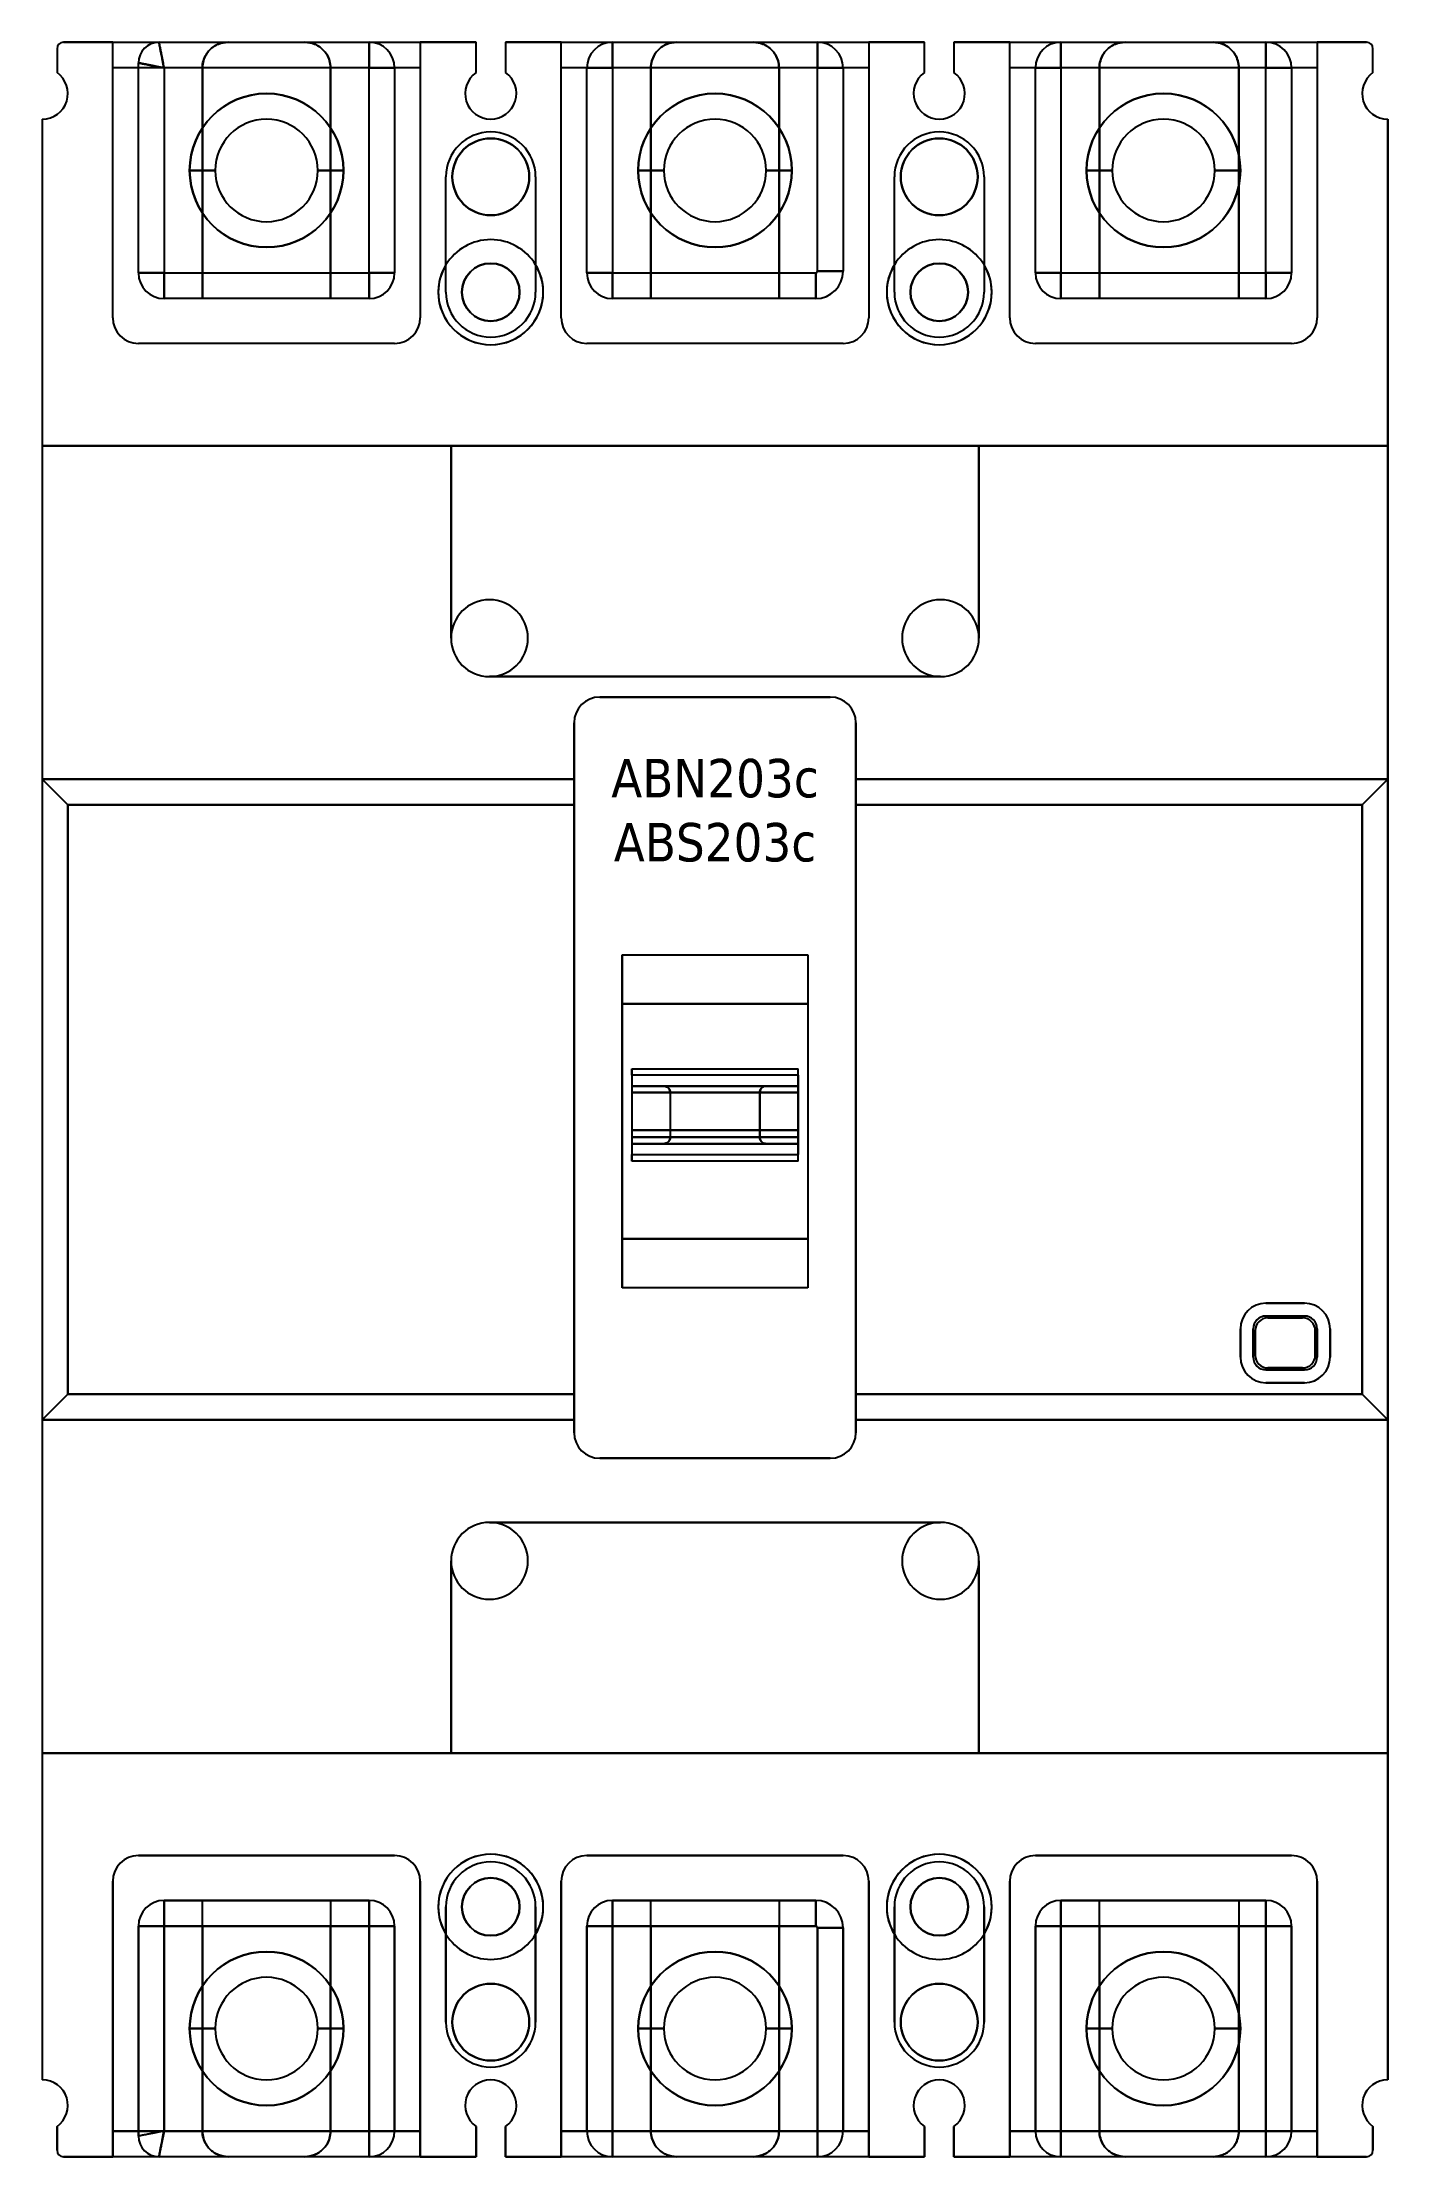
# Model space of a CAD drawing. Header units: inches. Extents: x 0 to 105, y 0 to 165.
import ezdxf

# ---------------------------------------------------------------- set-up
doc = ezdxf.new("R2010")
doc.units = ezdxf.units.IN

# ---------------------------------------------------------------- blocks, each defined once
blk = doc.blocks.new('abn203c')
for p, q in [((18286.61, 20886.42), (18286.61, 20884.56)), ((18286.61, 20886.42), (18286.61, 20884.56)), ((18290.96, 20886.92), (18287.11, 20886.92)), ((18287.11, 20886.92), (18290.96, 20886.92)), ((18290.96, 20865.42), (18290.96, 20886.92)), ((18290.96, 20886.92), (18294.57, 20886.92)), ((18290.96, 20865.42), (18290.96, 20886.92)), ((18290.96, 20886.92), (18294.57, 20886.92)), ((18294.57, 20886.92), (18310.96, 20886.92)), ((18294.57, 20886.92), (18310.96, 20886.92)), ((18310.96, 20886.92), (18314.96, 20886.92)), ((18310.96, 20884.92), (18310.96, 20886.92)), ((18310.96, 20886.92), (18310.96, 20884.92)), ((18310.96, 20886.92), (18314.96, 20886.92)), ((18319.31, 20886.92), (18314.96, 20886.92)), ((18314.96, 20886.92), (18314.96, 20865.42)), ((18314.96, 20886.92), (18319.31, 20886.92)), ((18314.96, 20886.92), (18314.96, 20865.42)), ((18319.31, 20884.56), (18319.31, 20886.92)), ((18319.31, 20884.56), (18319.31, 20886.92)), ((18325.96, 20886.92), (18321.61, 20886.92)), ((18321.61, 20886.92), (18321.61, 20884.56)), ((18321.61, 20886.92), (18325.96, 20886.92)), ((18321.61, 20886.92), (18321.61, 20884.56)), ((18325.96, 20865.42), (18325.96, 20886.92)), ((18325.96, 20886.92), (18329.96, 20886.92)), ((18325.96, 20886.92), (18329.96, 20886.92)), ((18325.96, 20865.42), (18325.96, 20886.92)), ((18329.96, 20886.92), (18345.96, 20886.92)), ((18329.96, 20886.92), (18329.96, 20884.92)), ((18329.96, 20886.92), (18345.96, 20886.92)), ((18329.96, 20884.92), (18329.96, 20886.92)), ((18345.96, 20886.92), (18349.96, 20886.92)), ((18345.96, 20884.92), (18345.96, 20886.92)), ((18345.96, 20886.92), (18349.96, 20886.92)), ((18345.96, 20886.92), (18345.96, 20884.92)), ((18354.31, 20886.92), (18349.96, 20886.92)), ((18349.96, 20886.92), (18349.96, 20865.42)), ((18349.96, 20886.92), (18354.31, 20886.92)), ((18349.96, 20886.92), (18349.96, 20865.42)), ((18354.31, 20884.56), (18354.31, 20886.92)), ((18354.31, 20884.56), (18354.31, 20886.92)), ((18360.96, 20886.92), (18356.61, 20886.92)), ((18356.61, 20886.92), (18356.61, 20884.56)), ((18356.61, 20886.92), (18360.96, 20886.92)), ((18356.61, 20886.92), (18356.61, 20884.56)), ((18360.96, 20865.42), (18360.96, 20886.92)), ((18360.96, 20886.92), (18364.96, 20886.92)), ((18360.96, 20886.92), (18364.96, 20886.92)), ((18360.96, 20865.42), (18360.96, 20886.92)), ((18364.96, 20886.92), (18380.96, 20886.92)), ((18364.96, 20884.92), (18364.96, 20886.92)), ((18364.96, 20886.92), (18364.96, 20884.92)), ((18364.96, 20886.92), (18380.96, 20886.92)), ((18380.96, 20886.92), (18384.96, 20886.92)), ((18380.96, 20884.92), (18380.96, 20886.92)), ((18380.96, 20886.92), (18380.96, 20884.92)), ((18380.96, 20886.92), (18384.96, 20886.92)), ((18388.81, 20886.92), (18384.96, 20886.92)), ((18384.96, 20886.92), (18384.96, 20865.42)), ((18384.96, 20886.92), (18388.81, 20886.92)), ((18384.96, 20886.92), (18384.96, 20865.42)), ((18389.31, 20884.56), (18389.31, 20886.42)), ((18389.31, 20884.56), (18389.31, 20886.42)), ((18292.96, 20884.92), (18290.96, 20884.92)), ((18292.96, 20884.92), (18290.96, 20884.92)), ((18292.96, 20868.92), (18292.96, 20885.31)), ((18292.96, 20868.92), (18292.96, 20885.31)), ((18294.96, 20884.92), (18292.96, 20884.92)), ((18294.96, 20884.92), (18292.96, 20884.92)), ((18310.96, 20884.92), (18294.96, 20884.92)), ((18294.96, 20884.92), (18294.96, 20868.92)), ((18310.96, 20884.92), (18294.96, 20884.92)), ((18294.96, 20884.92), (18294.96, 20868.92)), ((18297.96, 20868.92), (18297.96, 20884.92)), ((18297.96, 20884.92), (18297.96, 20868.92)), ((18307.96, 20884.92), (18307.96, 20868.92)), ((18307.96, 20868.92), (18307.96, 20884.92)), ((18310.96, 20868.92), (18310.96, 20884.92)), ((18310.96, 20884.92), (18312.96, 20884.92)), ((18310.96, 20868.92), (18310.96, 20884.92)), ((18312.96, 20884.92), (18310.96, 20884.92)), ((18312.96, 20884.92), (18312.96, 20868.92)), ((18312.96, 20884.92), (18312.96, 20868.92)), ((18314.96, 20884.92), (18312.96, 20884.92)), ((18314.96, 20884.92), (18312.96, 20884.92)), ((18327.96, 20884.92), (18325.96, 20884.92)), ((18327.96, 20884.92), (18325.96, 20884.92)), ((18327.96, 20884.92), (18329.96, 20884.92)), ((18327.96, 20868.92), (18327.96, 20884.92)), ((18329.96, 20884.92), (18327.96, 20884.92)), ((18327.96, 20868.92), (18327.96, 20884.92)), ((18345.96, 20884.92), (18329.96, 20884.92)), ((18329.96, 20884.92), (18329.96, 20868.92)), ((18345.96, 20884.92), (18329.96, 20884.92)), ((18329.96, 20884.92), (18329.96, 20868.92)), ((18332.96, 20868.92), (18332.96, 20884.92)), ((18332.96, 20884.92), (18332.96, 20868.92)), ((18342.96, 20868.92), (18342.96, 20884.92)), ((18342.96, 20884.92), (18342.96, 20868.92)), ((18345.96, 20869.05), (18345.96, 20884.92)), ((18345.96, 20869.05), (18345.96, 20884.92)), ((18347.96, 20884.92), (18345.96, 20884.92)), ((18345.96, 20884.92), (18347.96, 20884.92)), ((18349.96, 20884.92), (18347.96, 20884.92)), ((18349.96, 20884.92), (18347.96, 20884.92)), ((18347.96, 20884.92), (18347.96, 20869.05)), ((18347.96, 20884.92), (18347.96, 20869.05)), ((18362.96, 20884.92), (18360.96, 20884.92)), ((18362.96, 20884.92), (18360.96, 20884.92)), ((18362.96, 20868.92), (18362.96, 20884.92)), ((18364.96, 20884.92), (18362.96, 20884.92)), ((18362.96, 20868.92), (18362.96, 20884.92)), ((18362.96, 20884.92), (18364.96, 20884.92)), ((18364.96, 20884.92), (18364.96, 20868.92)), ((18380.96, 20884.92), (18364.96, 20884.92)), ((18364.96, 20884.92), (18364.96, 20868.92)), ((18380.96, 20884.92), (18364.96, 20884.92)), ((18367.96, 20884.92), (18367.96, 20868.92)), ((18367.96, 20868.92), (18367.96, 20884.92)), ((18378.84, 20884.92), (18378.84, 20868.92)), ((18378.84, 20868.92), (18378.84, 20884.92)), ((18380.96, 20868.92), (18380.96, 20884.92)), ((18380.96, 20884.92), (18382.96, 20884.92)), ((18380.96, 20868.92), (18380.96, 20884.92)), ((18382.96, 20884.92), (18380.96, 20884.92)), ((18384.96, 20884.92), (18382.96, 20884.92)), ((18382.96, 20884.92), (18382.96, 20868.92)), ((18382.96, 20884.92), (18382.96, 20868.92)), ((18384.96, 20884.92), (18382.96, 20884.92)), ((18285.46, 20880.92), (18285.46, 20855.42)), ((18285.46, 20880.92), (18285.46, 20855.42)), ((18390.46, 20880.92), (18390.46, 20855.42)), ((18390.46, 20855.42), (18390.46, 20880.92)), ((18296.96, 20876.92), (18298.96, 20876.92)), ((18298.96, 20876.92), (18296.96, 20876.92)), ((18306.96, 20876.92), (18308.96, 20876.92)), ((18308.96, 20876.92), (18306.96, 20876.92)), ((18316.96, 20867.42), (18316.96, 20876.42)), ((18316.96, 20867.42), (18316.96, 20876.42)), ((18323.96, 20876.42), (18323.96, 20867.42)), ((18323.96, 20876.42), (18323.96, 20867.42)), ((18331.96, 20876.92), (18333.96, 20876.92)), ((18333.96, 20876.92), (18331.96, 20876.92)), ((18341.96, 20876.92), (18343.96, 20876.92)), ((18343.96, 20876.92), (18341.96, 20876.92)), ((18351.96, 20867.42), (18351.96, 20876.42)), ((18351.96, 20867.42), (18351.96, 20876.42)), ((18358.96, 20876.42), (18358.96, 20867.42)), ((18358.96, 20876.42), (18358.96, 20867.42)), ((18366.96, 20876.92), (18368.96, 20876.92)), ((18368.96, 20876.92), (18366.96, 20876.92)), ((18376.96, 20876.92), (18378.96, 20876.92)), ((18378.96, 20876.92), (18376.96, 20876.92)), ((18294.96, 20868.92), (18292.96, 20868.92)), ((18292.96, 20868.92), (18294.96, 20868.92)), ((18294.96, 20868.92), (18310.96, 20868.92)), ((18294.96, 20868.92), (18310.96, 20868.92)), ((18294.96, 20868.92), (18294.96, 20866.92)), ((18294.96, 20866.92), (18294.96, 20868.92)), ((18297.96, 20866.92), (18297.96, 20868.92)), ((18297.96, 20868.92), (18297.96, 20866.92)), ((18307.96, 20868.92), (18307.96, 20866.92)), ((18307.96, 20866.92), (18307.96, 20868.92)), ((18310.96, 20866.92), (18310.96, 20868.92)), ((18310.96, 20868.92), (18310.96, 20866.92)), ((18312.96, 20868.92), (18310.96, 20868.92)), ((18310.96, 20868.92), (18312.96, 20868.92)), ((18329.96, 20868.92), (18327.96, 20868.92)), ((18327.96, 20868.92), (18329.96, 20868.92)), ((18329.96, 20868.92), (18345.82, 20868.92)), ((18329.96, 20868.92), (18345.82, 20868.92)), ((18329.96, 20868.92), (18329.96, 20866.92)), ((18329.96, 20866.92), (18329.96, 20868.92)), ((18332.96, 20866.92), (18332.96, 20868.92)), ((18332.96, 20868.92), (18332.96, 20866.92)), ((18342.96, 20866.92), (18342.96, 20868.92)), ((18342.96, 20868.92), (18342.96, 20866.92)), ((18345.82, 20866.92), (18345.82, 20868.92)), ((18345.82, 20868.92), (18345.82, 20866.92)), ((18347.96, 20869.05), (18345.96, 20869.05)), ((18345.96, 20869.05), (18347.96, 20869.05)), ((18364.96, 20868.92), (18362.96, 20868.92)), ((18362.96, 20868.92), (18364.96, 20868.92)), ((18364.96, 20868.92), (18380.96, 20868.92)), ((18364.96, 20866.92), (18364.96, 20868.92)), ((18364.96, 20868.92), (18380.96, 20868.92)), ((18364.96, 20868.92), (18364.96, 20866.92)), ((18367.96, 20868.92), (18367.96, 20866.92)), ((18367.96, 20866.92), (18367.96, 20868.92)), ((18378.84, 20868.92), (18378.84, 20866.92)), ((18378.84, 20866.92), (18378.84, 20868.92)), ((18380.96, 20866.92), (18380.96, 20868.92)), ((18380.96, 20868.92), (18380.96, 20866.92)), ((18382.96, 20868.92), (18380.96, 20868.92)), ((18380.96, 20868.92), (18382.96, 20868.92)), ((18310.96, 20866.92), (18294.96, 20866.92)), ((18310.96, 20866.92), (18294.96, 20866.92)), ((18345.82, 20866.92), (18329.96, 20866.92)), ((18345.82, 20866.92), (18329.96, 20866.92)), ((18380.96, 20866.92), (18364.96, 20866.92)), ((18380.96, 20866.92), (18364.96, 20866.92)), ((18312.96, 20863.42), (18292.96, 20863.42)), ((18312.96, 20863.42), (18292.96, 20863.42)), ((18347.96, 20863.42), (18327.96, 20863.42)), ((18347.96, 20863.42), (18327.96, 20863.42)), ((18382.96, 20863.42), (18362.96, 20863.42)), ((18382.96, 20863.42), (18362.96, 20863.42)), ((18285.46, 20855.42), (18285.46, 20829.42)), ((18317.36, 20855.42), (18285.46, 20855.42)), ((18285.46, 20855.42), (18285.46, 20829.42)), ((18285.46, 20855.42), (18317.36, 20855.42)), ((18317.36, 20840.42), (18317.36, 20855.42)), ((18317.36, 20855.42), (18358.56, 20855.42)), ((18358.56, 20855.42), (18317.36, 20855.42)), ((18317.36, 20855.42), (18317.36, 20840.42)), ((18390.46, 20855.42), (18358.56, 20855.42)), ((18358.56, 20855.42), (18358.56, 20840.42)), ((18358.56, 20855.42), (18390.46, 20855.42)), ((18358.56, 20840.42), (18358.56, 20855.42)), ((18390.46, 20855.42), (18390.46, 20829.42)), ((18390.46, 20829.42), (18390.46, 20855.42)), ((18355.56, 20837.42), (18320.36, 20837.42)), ((18320.36, 20837.42), (18355.56, 20837.42)), ((18328.96, 20835.82), (18346.96, 20835.82)), ((18346.96, 20835.82), (18328.96, 20835.82)), ((18326.96, 20778.42), (18326.96, 20833.82)), ((18326.96, 20833.82), (18326.96, 20778.42)), ((18348.96, 20833.82), (18348.96, 20778.42)), ((18348.96, 20778.42), (18348.96, 20833.82)), ((18285.46, 20829.42), (18285.46, 20779.42)), ((18285.46, 20829.42), (18285.46, 20779.42)), ((18287.46, 20827.42), (18285.46, 20829.42)), ((18326.96, 20829.42), (18285.46, 20829.42)), ((18285.46, 20829.42), (18287.46, 20827.42)), ((18285.46, 20829.42), (18326.96, 20829.42)), ((18390.46, 20829.42), (18348.96, 20829.42)), ((18348.96, 20829.42), (18390.46, 20829.42)), ((18388.46, 20827.42), (18390.46, 20829.42)), ((18390.46, 20829.42), (18388.46, 20827.42)), ((18390.46, 20779.42), (18390.46, 20829.42)), ((18390.46, 20829.42), (18390.46, 20779.42)), ((18287.46, 20781.42), (18287.46, 20827.42)), ((18287.46, 20827.42), (18326.96, 20827.42)), ((18326.96, 20827.42), (18287.46, 20827.42)), ((18287.46, 20827.42), (18287.46, 20781.42)), ((18388.46, 20827.42), (18348.96, 20827.42)), ((18348.96, 20827.42), (18388.46, 20827.42)), ((18388.46, 20781.42), (18388.46, 20827.42)), ((18388.46, 20827.42), (18388.46, 20781.42)), ((18330.71, 20789.72), (18330.71, 20815.72)), ((18330.71, 20815.72), (18345.21, 20815.72)), ((18330.71, 20815.72), (18330.71, 20789.72)), ((18330.71, 20815.72), (18345.21, 20815.72)), ((18345.21, 20815.72), (18345.21, 20789.72)), ((18345.21, 20815.72), (18345.21, 20789.72)), ((18345.21, 20811.89), (18330.71, 20811.89)), ((18330.71, 20811.89), (18345.21, 20811.89)), ((18331.46, 20806.32), (18331.46, 20806.82)), ((18331.46, 20806.82), (18344.46, 20806.82)), ((18331.46, 20806.82), (18331.46, 20806.32)), ((18331.46, 20806.82), (18344.46, 20806.82)), ((18344.46, 20806.32), (18344.46, 20806.82)), ((18344.46, 20806.32), (18344.46, 20806.82)), ((18331.46, 20806.32), (18331.46, 20800.12)), ((18331.46, 20806.32), (18331.46, 20800.12)), ((18344.46, 20806.32), (18331.46, 20806.32)), ((18344.46, 20806.32), (18331.46, 20806.32)), ((18344.46, 20805.47), (18331.46, 20805.47)), ((18331.46, 20805.47), (18344.46, 20805.47)), ((18344.46, 20804.97), (18331.46, 20804.97)), ((18331.46, 20804.97), (18344.46, 20804.97)), ((18334.46, 20804.97), (18334.46, 20801.47)), ((18334.46, 20804.97), (18334.46, 20801.47)), ((18341.46, 20804.97), (18341.46, 20801.47)), ((18341.46, 20801.47), (18341.46, 20804.97)), ((18344.46, 20806.32), (18344.46, 20800.12)), ((18344.46, 20800.12), (18344.46, 20806.32)), ((18344.46, 20802.03), (18331.46, 20802.03)), ((18331.46, 20802.03), (18344.46, 20802.03)), ((18344.46, 20801.47), (18331.46, 20801.47)), ((18331.46, 20801.47), (18344.46, 20801.47)), ((18344.46, 20800.97), (18331.46, 20800.97)), ((18331.46, 20800.97), (18344.46, 20800.97)), ((18331.46, 20799.62), (18331.46, 20800.12)), ((18331.46, 20800.12), (18331.46, 20799.62)), ((18331.46, 20800.12), (18344.46, 20800.12)), ((18331.46, 20800.12), (18344.46, 20800.12)), ((18344.46, 20799.62), (18344.46, 20800.12)), ((18344.46, 20799.62), (18344.46, 20800.12)), ((18344.46, 20799.62), (18331.46, 20799.62)), ((18344.46, 20799.62), (18331.46, 20799.62)), ((18330.71, 20793.55), (18345.21, 20793.55)), ((18345.21, 20793.55), (18330.71, 20793.55)), ((18345.21, 20789.72), (18330.71, 20789.72)), ((18345.21, 20789.72), (18330.71, 20789.72)), ((18380.96, 20788.52), (18383.96, 20788.52)), ((18383.96, 20788.52), (18380.96, 20788.52)), ((18380.96, 20787.52), (18383.96, 20787.52)), ((18383.96, 20787.52), (18380.96, 20787.52)), ((18381.11, 20787.37), (18383.81, 20787.37)), ((18383.81, 20787.37), (18381.11, 20787.37)), ((18378.96, 20784.32), (18378.96, 20786.52)), ((18378.96, 20786.52), (18378.96, 20784.32)), ((18379.96, 20784.32), (18379.96, 20786.52)), ((18379.96, 20786.52), (18379.96, 20784.32)), ((18380.11, 20784.47), (18380.11, 20786.37)), ((18380.11, 20786.37), (18380.11, 20784.47)), ((18384.81, 20786.37), (18384.81, 20784.47)), ((18384.81, 20784.47), (18384.81, 20786.37)), ((18384.96, 20786.52), (18384.96, 20784.32)), ((18384.96, 20784.32), (18384.96, 20786.52)), ((18385.96, 20786.52), (18385.96, 20784.32)), ((18385.96, 20784.32), (18385.96, 20786.52)), ((18383.81, 20783.47), (18381.11, 20783.47)), ((18381.11, 20783.47), (18383.81, 20783.47)), ((18383.96, 20783.32), (18380.96, 20783.32)), ((18380.96, 20783.32), (18383.96, 20783.32)), ((18383.96, 20782.32), (18380.96, 20782.32)), ((18380.96, 20782.32), (18383.96, 20782.32)), ((18285.46, 20779.42), (18287.46, 20781.42)), ((18287.46, 20781.42), (18285.46, 20779.42)), ((18287.46, 20781.42), (18326.96, 20781.42)), ((18326.96, 20781.42), (18287.46, 20781.42)), ((18348.96, 20781.42), (18388.46, 20781.42)), ((18388.46, 20781.42), (18348.96, 20781.42)), ((18390.46, 20779.42), (18388.46, 20781.42)), ((18388.46, 20781.42), (18390.46, 20779.42)), ((18285.46, 20779.42), (18285.46, 20753.42)), ((18285.46, 20779.42), (18285.46, 20753.42)), ((18326.96, 20779.42), (18285.46, 20779.42)), ((18285.46, 20779.42), (18326.96, 20779.42)), ((18348.96, 20779.42), (18390.46, 20779.42)), ((18390.46, 20779.42), (18348.96, 20779.42)), ((18390.46, 20779.42), (18390.46, 20753.42)), ((18390.46, 20753.42), (18390.46, 20779.42)), ((18328.96, 20776.42), (18346.96, 20776.42)), ((18346.96, 20776.42), (18328.96, 20776.42)), ((18320.36, 20771.42), (18355.56, 20771.42)), ((18355.56, 20771.42), (18320.36, 20771.42)), ((18317.36, 20753.42), (18317.36, 20768.42)), ((18317.36, 20768.42), (18317.36, 20753.42)), ((18358.56, 20768.42), (18358.56, 20753.42)), ((18358.56, 20753.42), (18358.56, 20768.42)), ((18285.46, 20753.42), (18285.46, 20727.92)), ((18285.46, 20753.42), (18317.36, 20753.42)), ((18285.46, 20753.42), (18285.46, 20727.92)), ((18317.36, 20753.42), (18285.46, 20753.42)), ((18358.56, 20753.42), (18317.36, 20753.42)), ((18317.36, 20753.42), (18358.56, 20753.42)), ((18358.56, 20753.42), (18390.46, 20753.42)), ((18390.46, 20753.42), (18358.56, 20753.42)), ((18390.46, 20753.42), (18390.46, 20727.92)), ((18390.46, 20727.92), (18390.46, 20753.42)), ((18292.96, 20745.42), (18312.96, 20745.42)), ((18312.96, 20745.42), (18292.96, 20745.42)), ((18327.96, 20745.42), (18347.96, 20745.42)), ((18347.96, 20745.42), (18327.96, 20745.42)), ((18362.96, 20745.42), (18382.96, 20745.42)), ((18382.96, 20745.42), (18362.96, 20745.42)), ((18290.96, 20721.92), (18290.96, 20743.42)), ((18290.96, 20743.42), (18290.96, 20721.92)), ((18314.96, 20743.42), (18314.96, 20721.92)), ((18314.96, 20721.92), (18314.96, 20743.42)), ((18325.96, 20721.92), (18325.96, 20743.42)), ((18325.96, 20743.42), (18325.96, 20721.92)), ((18349.96, 20743.42), (18349.96, 20721.92)), ((18349.96, 20721.92), (18349.96, 20743.42)), ((18360.96, 20721.92), (18360.96, 20743.42)), ((18360.96, 20743.42), (18360.96, 20721.92)), ((18384.96, 20743.42), (18384.96, 20721.92)), ((18384.96, 20721.92), (18384.96, 20743.42)), ((18310.96, 20741.92), (18294.96, 20741.92)), ((18294.96, 20741.92), (18294.96, 20739.92)), ((18294.96, 20741.92), (18310.96, 20741.92)), ((18294.96, 20739.92), (18294.96, 20741.92)), ((18297.96, 20739.92), (18297.96, 20741.92)), ((18297.96, 20739.92), (18297.96, 20741.92)), ((18307.96, 20741.92), (18307.96, 20739.92)), ((18307.96, 20741.92), (18307.96, 20739.92)), ((18310.96, 20739.92), (18310.96, 20741.92)), ((18310.96, 20741.92), (18310.96, 20739.92)), ((18316.96, 20732.42), (18316.96, 20741.42)), ((18316.96, 20741.42), (18316.96, 20732.42)), ((18323.96, 20741.42), (18323.96, 20732.42)), ((18323.96, 20732.42), (18323.96, 20741.42)), ((18345.82, 20741.92), (18329.96, 20741.92)), ((18329.96, 20741.92), (18329.96, 20739.92)), ((18329.96, 20741.92), (18345.82, 20741.92)), ((18329.96, 20739.92), (18329.96, 20741.92)), ((18332.96, 20739.92), (18332.96, 20741.92)), ((18332.96, 20739.92), (18332.96, 20741.92)), ((18342.96, 20741.92), (18342.96, 20739.92)), ((18342.96, 20741.92), (18342.96, 20739.92)), ((18345.82, 20739.92), (18345.82, 20741.92)), ((18345.82, 20741.92), (18345.82, 20739.92)), ((18351.96, 20732.42), (18351.96, 20741.42)), ((18351.96, 20741.42), (18351.96, 20732.42)), ((18358.96, 20741.42), (18358.96, 20732.42)), ((18358.96, 20732.42), (18358.96, 20741.42)), ((18380.96, 20741.92), (18364.96, 20741.92)), ((18364.96, 20741.92), (18364.96, 20739.92)), ((18364.96, 20741.92), (18380.96, 20741.92)), ((18364.96, 20739.92), (18364.96, 20741.92)), ((18367.96, 20739.92), (18367.96, 20741.92)), ((18367.96, 20739.92), (18367.96, 20741.92)), ((18378.84, 20741.92), (18378.84, 20739.92)), ((18378.84, 20741.92), (18378.84, 20739.92)), ((18380.96, 20739.92), (18380.96, 20741.92)), ((18380.96, 20741.92), (18380.96, 20739.92)), ((18292.96, 20739.92), (18294.96, 20739.92)), ((18292.96, 20739.92), (18292.96, 20723.53)), ((18292.96, 20723.53), (18292.96, 20739.92)), ((18294.96, 20739.92), (18292.96, 20739.92)), ((18294.96, 20723.92), (18294.96, 20739.92)), ((18294.96, 20739.92), (18310.96, 20739.92)), ((18310.96, 20739.92), (18294.96, 20739.92)), ((18294.96, 20739.92), (18294.96, 20723.92)), ((18297.96, 20723.92), (18297.96, 20739.92)), ((18297.96, 20739.92), (18297.96, 20723.92)), ((18307.96, 20723.92), (18307.96, 20739.92)), ((18307.96, 20739.92), (18307.96, 20723.92)), ((18310.96, 20739.92), (18310.96, 20723.92)), ((18310.96, 20723.92), (18310.96, 20739.92)), ((18312.96, 20739.92), (18310.96, 20739.92)), ((18310.96, 20739.92), (18312.96, 20739.92)), ((18312.96, 20723.92), (18312.96, 20739.92)), ((18312.96, 20739.92), (18312.96, 20723.92)), ((18327.96, 20739.92), (18329.96, 20739.92)), ((18327.96, 20739.92), (18327.96, 20723.92)), ((18327.96, 20723.92), (18327.96, 20739.92)), ((18329.96, 20739.92), (18327.96, 20739.92)), ((18329.96, 20723.92), (18329.96, 20739.92)), ((18329.96, 20739.92), (18345.82, 20739.92)), ((18345.82, 20739.92), (18329.96, 20739.92)), ((18329.96, 20739.92), (18329.96, 20723.92)), ((18332.96, 20723.92), (18332.96, 20739.92)), ((18332.96, 20739.92), (18332.96, 20723.92)), ((18342.96, 20723.92), (18342.96, 20739.92)), ((18342.96, 20739.92), (18342.96, 20723.92)), ((18345.96, 20739.79), (18345.96, 20723.92)), ((18345.96, 20739.79), (18347.96, 20739.79)), ((18345.96, 20723.92), (18345.96, 20739.79)), ((18347.96, 20739.79), (18345.96, 20739.79)), ((18347.96, 20739.79), (18347.96, 20723.92)), ((18347.96, 20723.92), (18347.96, 20739.79)), ((18362.96, 20739.92), (18364.96, 20739.92)), ((18362.96, 20739.92), (18362.96, 20723.92)), ((18362.96, 20723.92), (18362.96, 20739.92)), ((18364.96, 20739.92), (18362.96, 20739.92)), ((18364.96, 20723.92), (18364.96, 20739.92)), ((18364.96, 20739.92), (18380.96, 20739.92)), ((18380.96, 20739.92), (18364.96, 20739.92)), ((18364.96, 20739.92), (18364.96, 20723.92)), ((18367.96, 20723.92), (18367.96, 20739.92)), ((18367.96, 20739.92), (18367.96, 20723.92)), ((18378.84, 20723.92), (18378.84, 20739.92)), ((18378.84, 20739.92), (18378.84, 20723.92)), ((18380.96, 20739.92), (18380.96, 20723.92)), ((18380.96, 20723.92), (18380.96, 20739.92)), ((18382.96, 20739.92), (18380.96, 20739.92)), ((18380.96, 20739.92), (18382.96, 20739.92)), ((18382.96, 20723.92), (18382.96, 20739.92)), ((18382.96, 20739.92), (18382.96, 20723.92)), ((18296.96, 20731.92), (18298.96, 20731.92)), ((18298.96, 20731.92), (18296.96, 20731.92)), ((18306.96, 20731.92), (18308.96, 20731.92)), ((18308.96, 20731.92), (18306.96, 20731.92)), ((18333.96, 20731.92), (18331.96, 20731.92)), ((18331.96, 20731.92), (18333.96, 20731.92)), ((18343.96, 20731.92), (18341.96, 20731.92)), ((18341.96, 20731.92), (18343.96, 20731.92)), ((18368.96, 20731.92), (18366.96, 20731.92)), ((18366.96, 20731.92), (18368.96, 20731.92)), ((18378.96, 20731.92), (18376.96, 20731.92)), ((18376.96, 20731.92), (18378.96, 20731.92)), ((18286.61, 20724.28), (18286.61, 20722.42)), ((18286.61, 20722.42), (18286.61, 20724.28)), ((18319.31, 20721.92), (18319.31, 20724.28)), ((18319.31, 20724.28), (18319.31, 20721.92)), ((18321.61, 20724.28), (18321.61, 20721.92)), ((18321.61, 20721.92), (18321.61, 20724.28)), ((18354.31, 20721.92), (18354.31, 20724.28)), ((18354.31, 20724.28), (18354.31, 20721.92)), ((18356.61, 20724.28), (18356.61, 20721.92)), ((18356.61, 20721.92), (18356.61, 20724.28)), ((18389.31, 20722.42), (18389.31, 20724.28)), ((18389.31, 20724.28), (18389.31, 20722.42)), ((18294.96, 20723.92), (18290.96, 20723.92)), ((18290.96, 20723.92), (18292.96, 20723.92)), ((18292.96, 20723.92), (18294.96, 20723.92)), ((18310.96, 20723.92), (18294.96, 20723.92)), ((18294.96, 20723.92), (18310.96, 20723.92)), ((18310.96, 20721.92), (18310.96, 20723.92)), ((18310.96, 20723.92), (18310.96, 20721.92)), ((18312.96, 20723.92), (18310.96, 20723.92)), ((18310.96, 20723.92), (18312.96, 20723.92)), ((18314.96, 20723.92), (18312.96, 20723.92)), ((18312.96, 20723.92), (18314.96, 20723.92)), ((18327.96, 20723.92), (18325.96, 20723.92)), ((18325.96, 20723.92), (18327.96, 20723.92)), ((18327.96, 20723.92), (18329.96, 20723.92)), ((18329.96, 20723.92), (18327.96, 20723.92)), ((18329.96, 20723.92), (18345.96, 20723.92)), ((18329.96, 20723.92), (18329.96, 20721.92)), ((18345.96, 20723.92), (18329.96, 20723.92)), ((18329.96, 20721.92), (18329.96, 20723.92)), ((18345.96, 20721.92), (18345.96, 20723.92)), ((18345.96, 20723.92), (18345.96, 20721.92)), ((18347.96, 20723.92), (18345.96, 20723.92)), ((18345.96, 20723.92), (18347.96, 20723.92)), ((18349.96, 20723.92), (18347.96, 20723.92)), ((18347.96, 20723.92), (18349.96, 20723.92)), ((18362.96, 20723.92), (18360.96, 20723.92)), ((18360.96, 20723.92), (18362.96, 20723.92)), ((18362.96, 20723.92), (18364.96, 20723.92)), ((18364.96, 20723.92), (18362.96, 20723.92)), ((18380.96, 20723.92), (18364.96, 20723.92)), ((18364.96, 20721.92), (18364.96, 20723.92)), ((18364.96, 20723.92), (18380.96, 20723.92)), ((18364.96, 20723.92), (18364.96, 20721.92)), ((18380.96, 20721.92), (18380.96, 20723.92)), ((18380.96, 20723.92), (18380.96, 20721.92)), ((18382.96, 20723.92), (18380.96, 20723.92)), ((18380.96, 20723.92), (18382.96, 20723.92)), ((18384.96, 20723.92), (18382.96, 20723.92)), ((18382.96, 20723.92), (18384.96, 20723.92)), ((18287.11, 20721.92), (18290.96, 20721.92)), ((18290.96, 20721.92), (18287.11, 20721.92)), ((18294.57, 20721.92), (18290.96, 20721.92)), ((18294.57, 20721.92), (18290.96, 20721.92)), ((18310.96, 20721.92), (18294.57, 20721.92)), ((18310.96, 20721.92), (18294.57, 20721.92)), ((18314.96, 20721.92), (18310.96, 20721.92)), ((18314.96, 20721.92), (18310.96, 20721.92)), ((18314.96, 20721.92), (18319.31, 20721.92)), ((18319.31, 20721.92), (18314.96, 20721.92)), ((18321.61, 20721.92), (18325.96, 20721.92)), ((18325.96, 20721.92), (18321.61, 20721.92)), ((18329.96, 20721.92), (18325.96, 20721.92)), ((18329.96, 20721.92), (18325.96, 20721.92)), ((18345.96, 20721.92), (18329.96, 20721.92)), ((18345.96, 20721.92), (18329.96, 20721.92)), ((18349.96, 20721.92), (18345.96, 20721.92)), ((18349.96, 20721.92), (18345.96, 20721.92)), ((18349.96, 20721.92), (18354.31, 20721.92)), ((18354.31, 20721.92), (18349.96, 20721.92)), ((18356.61, 20721.92), (18360.96, 20721.92)), ((18360.96, 20721.92), (18356.61, 20721.92)), ((18364.96, 20721.92), (18360.96, 20721.92)), ((18364.96, 20721.92), (18360.96, 20721.92)), ((18380.96, 20721.92), (18364.96, 20721.92)), ((18380.96, 20721.92), (18364.96, 20721.92)), ((18384.96, 20721.92), (18380.96, 20721.92)), ((18384.96, 20721.92), (18380.96, 20721.92)), ((18384.96, 20721.92), (18388.81, 20721.92)), ((18388.81, 20721.92), (18384.96, 20721.92))]:
    blk.add_line(p, q)
for centre, radius in [((18302.96, 20876.92), 6), ((18337.96, 20876.92), 6), ((18372.96, 20876.92), 6), ((18320.46, 20876.42), 3), ((18355.46, 20876.42), 3), ((18320.46, 20867.42), 2.25), ((18355.46, 20867.42), 2.25), ((18320.46, 20741.42), 2.25), ((18355.46, 20741.42), 2.25), ((18302.96, 20731.92), 6), ((18337.96, 20731.92), 6), ((18372.96, 20731.92), 6), ((18320.46, 20732.42), 3), ((18355.46, 20732.42), 3)]:
    blk.add_circle(centre, radius)
for centre, radius, start, end in [((18287.11, 20886.42), 0.5, 90, 180), ((18287.11, 20886.42), 0.5, 90, 180), ((18294.57, 20885.31), 1.61, 90, 180), ((18294.57, 20885.31), 1.61, 90, 180), ((18310.96, 20884.92), 2, 0, 90), ((18310.96, 20884.92), 2, 0, 90), ((18329.96, 20884.92), 2, 90, 180), ((18329.96, 20884.92), 2, 90, 180), ((18345.96, 20884.92), 2, 0, 90), ((18345.96, 20884.92), 2, 0, 90), ((18364.96, 20884.92), 2, 90, 180), ((18364.96, 20884.92), 2, 90, 180), ((18380.96, 20884.92), 2, 0, 90), ((18380.96, 20884.92), 2, 0, 90), ((18388.81, 20886.42), 0.5, 0, 90), ((18388.81, 20886.42), 0.5, 0, 90), ((18285.46, 20882.92), 2, 270, 54.9004), ((18285.46, 20882.92), 2, 270, 54.9004), ((18320.46, 20882.92), 2, 125.0996, 54.9004), ((18320.46, 20882.92), 2, 125.0996, 54.9004), ((18355.46, 20882.92), 2, 125.0996, 54.9004), ((18355.46, 20882.92), 2, 125.0996, 54.9004), ((18390.46, 20882.92), 2, 125.0996, 270), ((18390.46, 20882.92), 2, 125.0996, 270), ((18302.96, 20876.92), 6, 0, 180), ((18337.96, 20876.92), 6, 0, 180), ((18372.96, 20876.92), 6, 0, 180), ((18302.96, 20876.92), 4, 0, 180), ((18302.96, 20876.92), 4, 0, 180), ((18337.96, 20876.92), 4, 0, 180), ((18337.96, 20876.92), 4, 0, 180), ((18372.96, 20876.92), 4, 0, 180), ((18372.96, 20876.92), 4, 0, 180), ((18320.46, 20876.42), 3.5, 0, 180), ((18320.46, 20876.42), 3.5, 0, 180), ((18320.46, 20876.42), 3, 0, 180), ((18355.46, 20876.42), 3.5, 0, 180), ((18355.46, 20876.42), 3.5, 0, 180), ((18355.46, 20876.42), 3, 0, 180), ((18302.96, 20876.92), 6, 180, 0), ((18302.96, 20876.92), 4, 180, 0), ((18302.96, 20876.92), 4, 180, 0), ((18320.46, 20876.42), 3, 180, 0), ((18337.96, 20876.92), 6, 180, 0), ((18337.96, 20876.92), 4, 180, 0), ((18337.96, 20876.92), 4, 180, 0), ((18355.46, 20876.42), 3, 180, 0), ((18372.96, 20876.92), 6, 180, 0), ((18372.96, 20876.92), 4, 180, 0), ((18372.96, 20876.92), 4, 180, 0), ((18320.46, 20867.42), 4.1, 31.3881, 148.6119), ((18320.46, 20867.42), 4.1, 31.3881, 148.6119), ((18355.46, 20867.42), 4.1, 31.3881, 148.6119), ((18355.46, 20867.42), 4.1, 31.3881, 148.6119), ((18320.46, 20867.42), 4.1, 148.6119, 180), ((18320.46, 20867.42), 4.1, 148.6119, 31.3881), ((18320.46, 20867.42), 2.25, 0, 180), ((18320.46, 20867.42), 4.1, 0, 31.3881), ((18355.46, 20867.42), 4.1, 148.6119, 31.3881), ((18355.46, 20867.42), 4.1, 148.6119, 180), ((18355.46, 20867.42), 2.25, 0, 180), ((18355.46, 20867.42), 4.1, 0, 31.3881), ((18294.96, 20868.92), 2, 180, 270), ((18294.96, 20868.92), 2, 180, 270), ((18310.96, 20868.92), 2, 270, 0), ((18310.96, 20868.92), 2, 270, 0), ((18329.96, 20868.92), 2, 180, 270), ((18329.96, 20868.92), 2, 180, 270), ((18345.82, 20869.05), 0.133, 270, 0), ((18345.82, 20869.05), 0.133, 270, 0), ((18345.82, 20869.05), 2.13, 270, 0), ((18345.82, 20869.05), 2.13, 270, 0), ((18364.96, 20868.92), 2, 180, 270), ((18364.96, 20868.92), 2, 180, 270), ((18380.96, 20868.92), 2, 270, 0), ((18380.96, 20868.92), 2, 270, 0), ((18320.46, 20867.42), 4.1, 180, 0), ((18320.46, 20867.42), 3.5, 180, 0), ((18320.46, 20867.42), 3.5, 180, 0), ((18320.46, 20867.42), 2.25, 180, 0), ((18355.46, 20867.42), 4.1, 180, 0), ((18355.46, 20867.42), 3.5, 180, 0), ((18355.46, 20867.42), 3.5, 180, 0), ((18355.46, 20867.42), 2.25, 180, 0), ((18292.96, 20865.42), 2, 180, 270), ((18292.96, 20865.42), 2, 180, 270), ((18312.96, 20865.42), 2, 270, 0), ((18312.96, 20865.42), 2, 270, 0), ((18327.96, 20865.42), 2, 180, 270), ((18327.96, 20865.42), 2, 180, 270), ((18347.96, 20865.42), 2, 270, 0), ((18347.96, 20865.42), 2, 270, 0), ((18362.96, 20865.42), 2, 180, 270), ((18362.96, 20865.42), 2, 180, 270), ((18382.96, 20865.42), 2, 270, 0), ((18382.96, 20865.42), 2, 270, 0), ((18320.36, 20840.42), 3, 270, 180), ((18320.36, 20840.42), 3, 0, 180), ((18355.56, 20840.42), 3, 0, 270), ((18355.56, 20840.42), 3, 0, 180), ((18320.36, 20840.42), 3, 180, 270), ((18320.36, 20840.42), 3, 180, 270), ((18320.36, 20840.42), 3, 270, 0), ((18355.56, 20840.42), 3, 180, 270), ((18355.56, 20840.42), 3, 270, 0), ((18355.56, 20840.42), 3, 270, 0), ((18328.96, 20833.82), 2, 90, 180), ((18328.96, 20833.82), 2, 90, 180), ((18346.96, 20833.82), 2, 0, 90), ((18346.96, 20833.82), 2, 0, 90), ((18380.96, 20786.52), 2, 90, 180), ((18380.96, 20786.52), 2, 90, 180), ((18383.96, 20786.52), 2, 0, 90), ((18383.96, 20786.52), 2, 0, 90), ((18380.96, 20786.52), 1, 90, 180), ((18380.96, 20786.52), 1, 90, 180), ((18381.11, 20786.37), 1, 90, 180), ((18381.11, 20786.37), 1, 90, 180), ((18383.81, 20786.37), 1, 0, 90), ((18383.81, 20786.37), 1, 0, 90), ((18383.96, 20786.52), 1, 0, 90), ((18383.96, 20786.52), 1, 0, 90), ((18380.96, 20784.32), 2, 180, 270), ((18380.96, 20784.32), 2, 180, 270), ((18380.96, 20784.32), 1, 180, 270), ((18380.96, 20784.32), 1, 180, 270), ((18381.11, 20784.47), 1, 180, 270), ((18381.11, 20784.47), 1, 180, 270), ((18383.81, 20784.47), 1, 270, 0), ((18383.81, 20784.47), 1, 270, 0), ((18383.96, 20784.32), 2, 270, 0), ((18383.96, 20784.32), 2, 270, 0), ((18383.96, 20784.32), 1, 270, 0), ((18383.96, 20784.32), 1, 270, 0), ((18328.96, 20778.42), 2, 180, 270), ((18328.96, 20778.42), 2, 180, 270), ((18346.96, 20778.42), 2, 270, 0), ((18346.96, 20778.42), 2, 270, 0), ((18320.36, 20768.42), 3, 90, 180), ((18320.36, 20768.42), 3, 180, 90), ((18320.36, 20768.42), 3, 90, 180), ((18320.36, 20768.42), 3, 0, 90), ((18355.56, 20768.42), 3, 90, 0), ((18355.56, 20768.42), 3, 90, 180), ((18355.56, 20768.42), 3, 0, 90), ((18355.56, 20768.42), 3, 0, 90), ((18320.36, 20768.42), 3, 180, 0), ((18355.56, 20768.42), 3, 180, 0), ((18320.46, 20741.42), 4.1, 328.6119, 211.3881), ((18320.46, 20741.42), 4.1, 0, 180), ((18355.46, 20741.42), 4.1, 328.6119, 211.3881), ((18355.46, 20741.42), 4.1, 0, 180), ((18292.96, 20743.42), 2, 90, 180), ((18292.96, 20743.42), 2, 90, 180), ((18312.96, 20743.42), 2, 0, 90), ((18312.96, 20743.42), 2, 0, 90), ((18320.46, 20741.42), 3.5, 0, 180), ((18320.46, 20741.42), 3.5, 0, 180), ((18327.96, 20743.42), 2, 90, 180), ((18327.96, 20743.42), 2, 90, 180), ((18347.96, 20743.42), 2, 0, 90), ((18347.96, 20743.42), 2, 0, 90), ((18355.46, 20741.42), 3.5, 0, 180), ((18355.46, 20741.42), 3.5, 0, 180), ((18362.96, 20743.42), 2, 90, 180), ((18362.96, 20743.42), 2, 90, 180), ((18382.96, 20743.42), 2, 0, 90), ((18382.96, 20743.42), 2, 0, 90), ((18320.46, 20741.42), 2.25, 0, 180), ((18355.46, 20741.42), 2.25, 0, 180), ((18294.96, 20739.92), 2, 90, 180), ((18294.96, 20739.92), 2, 90, 180), ((18310.96, 20739.92), 2, 0, 90), ((18310.96, 20739.92), 2, 0, 90), ((18320.46, 20741.42), 4.1, 180, 211.3881), ((18320.46, 20741.42), 2.25, 180, 0), ((18320.46, 20741.42), 4.1, 328.6119, 0), ((18329.96, 20739.92), 2, 90, 180), ((18329.96, 20739.92), 2, 90, 180), ((18345.82, 20739.79), 2.13, 0, 90), ((18345.82, 20739.79), 2.13, 0, 90), ((18355.46, 20741.42), 4.1, 180, 211.3881), ((18355.46, 20741.42), 2.25, 180, 0), ((18355.46, 20741.42), 4.1, 328.6119, 0), ((18364.96, 20739.92), 2, 90, 180), ((18364.96, 20739.92), 2, 90, 180), ((18380.96, 20739.92), 2, 0, 90), ((18380.96, 20739.92), 2, 0, 90), ((18320.46, 20741.42), 4.1, 211.3881, 328.6119), ((18320.46, 20741.42), 4.1, 211.3881, 328.6119), ((18345.82, 20739.79), 0.133, 0, 90), ((18345.82, 20739.79), 0.133, 0, 90), ((18355.46, 20741.42), 4.1, 211.3881, 328.6119), ((18355.46, 20741.42), 4.1, 211.3881, 328.6119), ((18302.96, 20731.92), 6, 0, 180), ((18337.96, 20731.92), 6, 0, 180), ((18372.96, 20731.92), 6, 0, 180), ((18302.96, 20731.92), 4, 0, 180), ((18302.96, 20731.92), 4, 0, 180), ((18337.96, 20731.92), 4, 0, 180), ((18337.96, 20731.92), 4, 0, 180), ((18372.96, 20731.92), 4, 0, 180), ((18372.96, 20731.92), 4, 0, 180), ((18320.46, 20732.42), 3, 0, 180), ((18355.46, 20732.42), 3, 0, 180), ((18320.46, 20732.42), 3.5, 180, 0), ((18320.46, 20732.42), 3.5, 180, 0), ((18320.46, 20732.42), 3, 180, 0), ((18355.46, 20732.42), 3.5, 180, 0), ((18355.46, 20732.42), 3.5, 180, 0), ((18355.46, 20732.42), 3, 180, 0), ((18302.96, 20731.92), 6, 180, 0), ((18302.96, 20731.92), 4, 180, 0), ((18302.96, 20731.92), 4, 180, 0), ((18337.96, 20731.92), 6, 180, 0), ((18337.96, 20731.92), 4, 180, 0), ((18337.96, 20731.92), 4, 180, 0), ((18372.96, 20731.92), 6, 180, 0), ((18372.96, 20731.92), 4, 180, 0), ((18372.96, 20731.92), 4, 180, 0), ((18285.46, 20725.92), 2, 305.0996, 90), ((18285.46, 20725.92), 2, 305.0996, 90), ((18320.46, 20725.92), 2, 305.0996, 234.9004), ((18320.46, 20725.92), 2, 305.0996, 234.9004), ((18355.46, 20725.92), 2, 305.0996, 234.9004), ((18355.46, 20725.92), 2, 305.0996, 234.9004), ((18390.46, 20725.92), 2, 90, 234.9004), ((18390.46, 20725.92), 2, 90, 234.9004), ((18287.11, 20722.42), 0.5, 180, 270), ((18287.11, 20722.42), 0.5, 180, 270), ((18294.57, 20723.53), 1.61, 180, 270), ((18294.57, 20723.53), 1.61, 180, 270), ((18310.96, 20723.92), 2, 270, 0), ((18310.96, 20723.92), 2, 270, 0), ((18329.96, 20723.92), 2, 180, 270), ((18329.96, 20723.92), 2, 180, 270), ((18345.96, 20723.92), 2, 270, 0), ((18345.96, 20723.92), 2, 270, 0), ((18364.96, 20723.92), 2, 180, 270), ((18364.96, 20723.92), 2, 180, 270), ((18380.96, 20723.92), 2, 270, 0), ((18380.96, 20723.92), 2, 270, 0), ((18388.81, 20722.42), 0.5, 270, 0), ((18388.81, 20722.42), 0.5, 270, 0)]:
    blk.add_arc(centre, radius, start, end)
for points, knots in [([(18294.96, 20884.92), (18294.89, 20885.27), (18294.82, 20885.62), (18294.76, 20885.93), (18294.73, 20886.08), (18294.7, 20886.22), (18294.68, 20886.34), (18294.66, 20886.46), (18294.64, 20886.57), (18294.62, 20886.66), (18294.58, 20886.83), (18294.57, 20886.92), (18294.57, 20886.92)], [0, 0, 0, 0, 0.3381034, 0.3381034, 0.3381034, 0.5062723, 0.5062723, 0.5062723, 0.6722539, 0.6722539, 0.6722539, 1, 1, 1, 1]), ([(18294.57, 20886.92), (18294.57, 20886.92), (18294.57, 20886.92), (18294.57, 20886.9), (18294.57, 20886.88), (18294.58, 20886.83), (18294.6, 20886.75), (18294.6, 20886.72), (18294.61, 20886.69), (18294.62, 20886.66), (18294.63, 20886.6), (18294.64, 20886.53), (18294.66, 20886.45), (18294.66, 20886.42), (18294.67, 20886.38), (18294.68, 20886.34), (18294.7, 20886.24), (18294.72, 20886.14), (18294.74, 20886.02), (18294.75, 20885.99), (18294.75, 20885.96), (18294.76, 20885.93), (18294.79, 20885.79), (18294.81, 20885.64), (18294.84, 20885.49), (18294.88, 20885.31), (18294.92, 20885.12), (18294.96, 20884.92)], [0, 0, 0, 0, 0.079494, 0.079494, 0.079494, 0.260057, 0.260057, 0.260057, 0.327629, 0.327629, 0.327629, 0.44218, 0.44218, 0.44218, 0.493464, 0.493464, 0.493464, 0.626768, 0.626768, 0.626768, 0.661325, 0.661325, 0.661325, 0.813596, 0.813596, 0.813596, 1, 1, 1, 1]), ([(18294.96, 20884.92), (18294.92, 20885.11), (18294.88, 20885.3), (18294.85, 20885.49), (18294.82, 20885.64), (18294.79, 20885.79), (18294.76, 20885.93), (18294.75, 20885.96), (18294.75, 20885.99), (18294.74, 20886.02), (18294.72, 20886.13), (18294.7, 20886.24), (18294.68, 20886.34), (18294.67, 20886.38), (18294.67, 20886.41), (18294.66, 20886.45), (18294.64, 20886.53), (18294.63, 20886.6), (18294.62, 20886.66), (18294.61, 20886.69), (18294.61, 20886.72), (18294.6, 20886.75), (18294.58, 20886.83), (18294.57, 20886.88), (18294.57, 20886.9), (18294.57, 20886.91), (18294.57, 20886.92), (18294.57, 20886.92)], [0, 0, 0, 0, 0.185043, 0.185043, 0.185043, 0.338115, 0.338115, 0.338115, 0.371417, 0.371417, 0.371417, 0.506292, 0.506292, 0.506292, 0.555735, 0.555735, 0.555735, 0.672291, 0.672291, 0.672291, 0.737346, 0.737346, 0.737346, 0.917337, 0.917337, 0.917337, 1, 1, 1, 1]), ([(18294.61, 20886.71), (18294.61, 20886.69), (18294.61, 20886.68), (18294.62, 20886.66), (18294.62, 20886.65), (18294.62, 20886.64), (18294.62, 20886.63)], [0.29394979, 0.29394979, 0.29394979, 0.29394979, 0.32763216, 0.32763216, 0.32763216, 0.34656588, 0.34656588, 0.34656588, 0.34656588]), ([(18294.62, 20886.63), (18294.64, 20886.55), (18294.66, 20886.45), (18294.68, 20886.34), (18294.7, 20886.22), (18294.73, 20886.08), (18294.76, 20885.93), (18294.79, 20885.77), (18294.82, 20885.6), (18294.86, 20885.43)], [0.3465659, 0.3465659, 0.3465659, 0.3465659, 0.4934673, 0.4934673, 0.4934673, 0.6613272, 0.6613272, 0.6613272, 0.8344165, 0.8344165, 0.8344165, 0.8344165]), ([(18297.96, 20884.92), (18297.95, 20885.3), (18298.07, 20885.66), (18298.24, 20885.94), (18298.32, 20886.08), (18298.41, 20886.2), (18298.52, 20886.31), (18298.62, 20886.42), (18298.73, 20886.51), (18298.85, 20886.59), (18298.96, 20886.66), (18299.09, 20886.73), (18299.21, 20886.78), (18299.45, 20886.87), (18299.7, 20886.92), (18299.96, 20886.92)], [0, 0, 0, 0, 0.2922584, 0.2922584, 0.2922584, 0.4340269, 0.4340269, 0.4340269, 0.5764519, 0.5764519, 0.5764519, 0.7194492, 0.7194492, 0.7194492, 1, 1, 1, 1]), ([(18299.96, 20886.92), (18299.7, 20886.92), (18299.45, 20886.87), (18299.21, 20886.78), (18299.09, 20886.73), (18298.96, 20886.66), (18298.85, 20886.59), (18298.73, 20886.51), (18298.62, 20886.42), (18298.52, 20886.31), (18298.41, 20886.2), (18298.32, 20886.08), (18298.24, 20885.94), (18298.07, 20885.66), (18297.96, 20885.3), (18297.96, 20884.92)], [0, 0, 0, 0, 0.280551, 0.280551, 0.280551, 0.423548, 0.423548, 0.423548, 0.565973, 0.565973, 0.565973, 0.707742, 0.707742, 0.707742, 1, 1, 1, 1]), ([(18305.96, 20886.92), (18306.21, 20886.92), (18306.46, 20886.87), (18306.7, 20886.78), (18306.83, 20886.73), (18306.95, 20886.66), (18307.06, 20886.59), (18307.18, 20886.51), (18307.29, 20886.42), (18307.39, 20886.31), (18307.5, 20886.2), (18307.59, 20886.08), (18307.68, 20885.94), (18307.84, 20885.66), (18307.96, 20885.3), (18307.96, 20884.92)], [0, 0, 0, 0, 0.280551, 0.280551, 0.280551, 0.423548, 0.423548, 0.423548, 0.565973, 0.565973, 0.565973, 0.707742, 0.707742, 0.707742, 1, 1, 1, 1]), ([(18307.96, 20884.92), (18307.96, 20885.3), (18307.84, 20885.66), (18307.68, 20885.94), (18307.59, 20886.08), (18307.5, 20886.2), (18307.39, 20886.31), (18307.29, 20886.42), (18307.18, 20886.51), (18307.06, 20886.59), (18306.95, 20886.66), (18306.83, 20886.73), (18306.7, 20886.78), (18306.46, 20886.87), (18306.21, 20886.92), (18305.96, 20886.92)], [0, 0, 0, 0, 0.2922584, 0.2922584, 0.2922584, 0.4340269, 0.4340269, 0.4340269, 0.5764519, 0.5764519, 0.5764519, 0.7194492, 0.7194492, 0.7194492, 1, 1, 1, 1]), ([(18332.96, 20884.92), (18332.95, 20885.3), (18333.07, 20885.66), (18333.24, 20885.94), (18333.32, 20886.08), (18333.41, 20886.2), (18333.52, 20886.31), (18333.62, 20886.42), (18333.73, 20886.51), (18333.85, 20886.59), (18333.96, 20886.66), (18334.09, 20886.73), (18334.21, 20886.78), (18334.45, 20886.87), (18334.7, 20886.92), (18334.96, 20886.92)], [0, 0, 0, 0, 0.2922584, 0.2922584, 0.2922584, 0.4340269, 0.4340269, 0.4340269, 0.5764519, 0.5764519, 0.5764519, 0.7194492, 0.7194492, 0.7194492, 1, 1, 1, 1]), ([(18334.96, 20886.92), (18334.7, 20886.92), (18334.45, 20886.87), (18334.21, 20886.78), (18334.09, 20886.73), (18333.96, 20886.66), (18333.85, 20886.59), (18333.73, 20886.51), (18333.62, 20886.42), (18333.52, 20886.31), (18333.41, 20886.2), (18333.32, 20886.08), (18333.24, 20885.94), (18333.07, 20885.66), (18332.96, 20885.3), (18332.96, 20884.92)], [0, 0, 0, 0, 0.280551, 0.280551, 0.280551, 0.423548, 0.423548, 0.423548, 0.565973, 0.565973, 0.565973, 0.707742, 0.707742, 0.707742, 1, 1, 1, 1]), ([(18342.96, 20884.92), (18342.96, 20885.3), (18342.84, 20885.66), (18342.68, 20885.94), (18342.59, 20886.08), (18342.5, 20886.2), (18342.39, 20886.31), (18342.29, 20886.42), (18342.18, 20886.51), (18342.06, 20886.59), (18341.95, 20886.66), (18341.83, 20886.73), (18341.7, 20886.78), (18341.46, 20886.87), (18341.21, 20886.92), (18340.96, 20886.92)], [0, 0, 0, 0, 0.2922584, 0.2922584, 0.2922584, 0.4340269, 0.4340269, 0.4340269, 0.5764519, 0.5764519, 0.5764519, 0.7194492, 0.7194492, 0.7194492, 1, 1, 1, 1]), ([(18340.96, 20886.92), (18341.21, 20886.92), (18341.46, 20886.87), (18341.7, 20886.78), (18341.83, 20886.73), (18341.95, 20886.66), (18342.06, 20886.59), (18342.18, 20886.51), (18342.29, 20886.42), (18342.39, 20886.31), (18342.5, 20886.2), (18342.59, 20886.08), (18342.68, 20885.94), (18342.84, 20885.66), (18342.96, 20885.3), (18342.96, 20884.92)], [0, 0, 0, 0, 0.2805508, 0.2805508, 0.2805508, 0.4235481, 0.4235481, 0.4235481, 0.5659731, 0.5659731, 0.5659731, 0.7077416, 0.7077416, 0.7077416, 1, 1, 1, 1]), ([(18367.96, 20884.92), (18367.95, 20885.3), (18368.07, 20885.66), (18368.24, 20885.94), (18368.32, 20886.08), (18368.41, 20886.2), (18368.52, 20886.31), (18368.62, 20886.42), (18368.73, 20886.51), (18368.85, 20886.59), (18368.96, 20886.66), (18369.09, 20886.73), (18369.21, 20886.78), (18369.45, 20886.87), (18369.7, 20886.92), (18369.96, 20886.92)], [0, 0, 0, 0, 0.2922584, 0.2922584, 0.2922584, 0.4340269, 0.4340269, 0.4340269, 0.5764519, 0.5764519, 0.5764519, 0.7194492, 0.7194492, 0.7194492, 1, 1, 1, 1]), ([(18369.96, 20886.92), (18369.7, 20886.92), (18369.45, 20886.87), (18369.21, 20886.78), (18369.09, 20886.73), (18368.96, 20886.66), (18368.85, 20886.59), (18368.73, 20886.51), (18368.62, 20886.42), (18368.52, 20886.31), (18368.41, 20886.2), (18368.32, 20886.08), (18368.24, 20885.94), (18368.07, 20885.66), (18367.96, 20885.3), (18367.96, 20884.92)], [0, 0, 0, 0, 0.280551, 0.280551, 0.280551, 0.423548, 0.423548, 0.423548, 0.565973, 0.565973, 0.565973, 0.707742, 0.707742, 0.707742, 1, 1, 1, 1]), ([(18376.84, 20886.92), (18377.09, 20886.92), (18377.35, 20886.87), (18377.59, 20886.78), (18377.71, 20886.73), (18377.83, 20886.66), (18377.95, 20886.59), (18378.07, 20886.51), (18378.18, 20886.42), (18378.28, 20886.31), (18378.38, 20886.2), (18378.48, 20886.08), (18378.56, 20885.94), (18378.73, 20885.66), (18378.84, 20885.3), (18378.84, 20884.92)], [0, 0, 0, 0, 0.280551, 0.280551, 0.280551, 0.423548, 0.423548, 0.423548, 0.565973, 0.565973, 0.565973, 0.707742, 0.707742, 0.707742, 1, 1, 1, 1]), ([(18378.84, 20884.92), (18378.84, 20885.3), (18378.73, 20885.66), (18378.56, 20885.94), (18378.48, 20886.08), (18378.38, 20886.2), (18378.28, 20886.31), (18378.18, 20886.42), (18378.07, 20886.51), (18377.95, 20886.59), (18377.83, 20886.66), (18377.71, 20886.73), (18377.59, 20886.78), (18377.35, 20886.87), (18377.09, 20886.92), (18376.84, 20886.92)], [0, 0, 0, 0, 0.2922584, 0.2922584, 0.2922584, 0.4340269, 0.4340269, 0.4340269, 0.5764519, 0.5764519, 0.5764519, 0.7194492, 0.7194492, 0.7194492, 1, 1, 1, 1]), ([(18294.96, 20884.92), (18294.76, 20884.96), (18294.57, 20885), (18294.38, 20885.03), (18294.23, 20885.06), (18294.09, 20885.09), (18293.95, 20885.12), (18293.92, 20885.12), (18293.89, 20885.13), (18293.86, 20885.13), (18293.74, 20885.16), (18293.63, 20885.18), (18293.53, 20885.2), (18293.5, 20885.2), (18293.46, 20885.21), (18293.43, 20885.22), (18293.35, 20885.23), (18293.28, 20885.25), (18293.22, 20885.26), (18293.18, 20885.27), (18293.15, 20885.27), (18293.12, 20885.28), (18293.05, 20885.29), (18293, 20885.3), (18292.97, 20885.31), (18292.96, 20885.31), (18292.96, 20885.31), (18292.96, 20885.31)], [0, 0, 0, 0, 0.186416, 0.186416, 0.186416, 0.338685, 0.338685, 0.338685, 0.373285, 0.373285, 0.373285, 0.50655, 0.50655, 0.50655, 0.55791, 0.55791, 0.55791, 0.6724, 0.6724, 0.6724, 0.740067, 0.740067, 0.740067, 0.920642, 0.920642, 0.920642, 1, 1, 1, 1]), ([(18292.96, 20885.31), (18292.96, 20885.31), (18292.96, 20885.31), (18292.97, 20885.31), (18293, 20885.3), (18293.05, 20885.29), (18293.13, 20885.28), (18293.15, 20885.27), (18293.19, 20885.27), (18293.22, 20885.26), (18293.28, 20885.25), (18293.35, 20885.23), (18293.43, 20885.22), (18293.46, 20885.21), (18293.5, 20885.2), (18293.53, 20885.2), (18293.63, 20885.18), (18293.74, 20885.16), (18293.86, 20885.13), (18293.89, 20885.13), (18293.92, 20885.12), (18293.95, 20885.12), (18294.09, 20885.09), (18294.24, 20885.06), (18294.39, 20885.03), (18294.57, 20885), (18294.76, 20884.96), (18294.96, 20884.92)], [0.0000015, 0.0000015, 0.0000015, 0.0000015, 0.0827985, 0.0827985, 0.0827985, 0.2627737, 0.2627737, 0.2627737, 0.3277358, 0.3277358, 0.3277358, 0.444355, 0.444355, 0.444355, 0.493721, 0.493721, 0.493721, 0.628634, 0.628634, 0.628634, 0.6618937, 0.6618937, 0.6618937, 0.8149685, 0.8149685, 0.8149685, 1, 1, 1, 1]), ([(18292.96, 20885.31), (18292.96, 20885.31), (18293.05, 20885.29), (18293.22, 20885.26), (18293.31, 20885.24), (18293.41, 20885.22), (18293.53, 20885.2), (18293.66, 20885.17), (18293.8, 20885.15), (18293.95, 20885.12), (18294.25, 20885.06), (18294.61, 20884.99), (18294.96, 20884.92)], [0, 0, 0, 0, 0.3277387, 0.3277387, 0.3277387, 0.493724, 0.493724, 0.493724, 0.6618962, 0.6618962, 0.6618962, 1, 1, 1, 1]), ([(18294.96, 20884.92), (18294.6, 20884.99), (18294.25, 20885.06), (18293.95, 20885.12), (18293.8, 20885.15), (18293.66, 20885.17), (18293.53, 20885.2), (18293.41, 20885.22), (18293.31, 20885.24), (18293.22, 20885.26), (18293.21, 20885.26), (18293.19, 20885.26), (18293.18, 20885.27)], [0, 0, 0, 0, 0.3386723, 0.3386723, 0.3386723, 0.5065288, 0.5065288, 0.5065288, 0.6723606, 0.6723606, 0.6723606, 0.6992347, 0.6992347, 0.6992347, 0.6992347]), ([(18333.96, 20805.47), (18334.06, 20805.47), (18334.16, 20805.44), (18334.25, 20805.37), (18334.29, 20805.35), (18334.33, 20805.31), (18334.36, 20805.27), (18334.42, 20805.19), (18334.46, 20805.08), (18334.46, 20804.97)], [0, 0, 0, 0, 0.4525204, 0.4525204, 0.4525204, 0.649049, 0.649049, 0.649049, 1, 1, 1, 1]), ([(18334.46, 20804.97), (18334.46, 20805.03), (18334.45, 20805.08), (18334.43, 20805.13), (18334.41, 20805.18), (18334.39, 20805.23), (18334.36, 20805.27), (18334.33, 20805.31), (18334.29, 20805.35), (18334.25, 20805.37), (18334.21, 20805.41), (18334.16, 20805.43), (18334.11, 20805.45), (18334.06, 20805.46), (18334.01, 20805.47), (18333.96, 20805.47)], [0, 0, 0, 0, 0.171203, 0.171203, 0.171203, 0.350951, 0.350951, 0.350951, 0.54748, 0.54748, 0.54748, 0.767814, 0.767814, 0.767814, 1, 1, 1, 1]), ([(18341.96, 20805.47), (18341.85, 20805.47), (18341.75, 20805.44), (18341.66, 20805.38), (18341.62, 20805.35), (18341.59, 20805.31), (18341.55, 20805.27), (18341.5, 20805.19), (18341.46, 20805.08), (18341.46, 20804.97)], [0, 0, 0, 0, 0.451513, 0.451513, 0.451513, 0.648263, 0.648263, 0.648263, 1, 1, 1, 1]), ([(18341.46, 20804.97), (18341.46, 20805.08), (18341.5, 20805.19), (18341.55, 20805.27), (18341.59, 20805.31), (18341.62, 20805.35), (18341.66, 20805.38), (18341.71, 20805.41), (18341.75, 20805.43), (18341.8, 20805.45), (18341.85, 20805.46), (18341.9, 20805.47), (18341.96, 20805.47)], [0, 0, 0, 0, 0.351737, 0.351737, 0.351737, 0.548487, 0.548487, 0.548487, 0.767972, 0.767972, 0.767972, 1, 1, 1, 1]), ([(18334.46, 20801.47), (18334.46, 20801.41), (18334.45, 20801.36), (18334.43, 20801.31), (18334.41, 20801.26), (18334.39, 20801.21), (18334.36, 20801.17), (18334.33, 20801.13), (18334.29, 20801.09), (18334.25, 20801.07), (18334.21, 20801.03), (18334.16, 20801.01), (18334.11, 20801), (18334.06, 20800.98), (18334.01, 20800.97), (18333.96, 20800.97)], [0, 0, 0, 0, 0.1713963, 0.1713963, 0.1713963, 0.3517191, 0.3517191, 0.3517191, 0.5484632, 0.5484632, 0.5484632, 0.7679688, 0.7679688, 0.7679688, 1, 1, 1, 1]), ([(18333.96, 20800.97), (18334.01, 20800.97), (18334.06, 20800.98), (18334.11, 20801), (18334.16, 20801.01), (18334.21, 20801.03), (18334.25, 20801.07), (18334.29, 20801.09), (18334.33, 20801.13), (18334.36, 20801.17), (18334.39, 20801.21), (18334.41, 20801.26), (18334.43, 20801.31), (18334.45, 20801.36), (18334.46, 20801.41), (18334.46, 20801.47)], [0, 0, 0, 0, 0.232031, 0.232031, 0.232031, 0.451537, 0.451537, 0.451537, 0.648281, 0.648281, 0.648281, 0.828604, 0.828604, 0.828604, 1, 1, 1, 1]), ([(18341.46, 20801.47), (18341.46, 20801.41), (18341.47, 20801.36), (18341.48, 20801.31), (18341.5, 20801.26), (18341.52, 20801.21), (18341.55, 20801.17), (18341.59, 20801.13), (18341.62, 20801.1), (18341.66, 20801.07), (18341.71, 20801.03), (18341.75, 20801.01), (18341.8, 20801), (18341.85, 20800.98), (18341.9, 20800.97), (18341.96, 20800.97)], [0, 0, 0, 0, 0.171203, 0.171203, 0.171203, 0.350951, 0.350951, 0.350951, 0.54748, 0.54748, 0.54748, 0.767814, 0.767814, 0.767814, 1, 1, 1, 1]), ([(18341.96, 20800.97), (18341.85, 20800.97), (18341.75, 20801), (18341.66, 20801.07), (18341.62, 20801.1), (18341.59, 20801.13), (18341.55, 20801.17), (18341.52, 20801.21), (18341.5, 20801.26), (18341.48, 20801.31), (18341.47, 20801.36), (18341.46, 20801.41), (18341.46, 20801.47)], [0, 0, 0, 0, 0.4525204, 0.4525204, 0.4525204, 0.649049, 0.649049, 0.649049, 0.8287975, 0.8287975, 0.8287975, 1, 1, 1, 1]), ([(18294.96, 20723.92), (18294.61, 20723.85), (18294.25, 20723.78), (18293.95, 20723.72), (18293.8, 20723.7), (18293.66, 20723.67), (18293.53, 20723.64), (18293.41, 20723.62), (18293.31, 20723.6), (18293.22, 20723.58), (18293.13, 20723.57), (18293.07, 20723.55), (18293.02, 20723.54), (18292.98, 20723.54), (18292.96, 20723.53), (18292.96, 20723.53)], [0, 0, 0, 0, 0.338104, 0.338104, 0.338104, 0.506276, 0.506276, 0.506276, 0.672261, 0.672261, 0.672261, 0.836547, 0.836547, 0.836547, 1, 1, 1, 1]), ([(18294.96, 20723.92), (18294.76, 20723.88), (18294.57, 20723.85), (18294.39, 20723.81), (18294.24, 20723.78), (18294.09, 20723.75), (18293.95, 20723.72), (18293.92, 20723.72), (18293.89, 20723.71), (18293.86, 20723.71), (18293.74, 20723.68), (18293.63, 20723.66), (18293.53, 20723.64), (18293.5, 20723.64), (18293.46, 20723.63), (18293.43, 20723.62), (18293.35, 20723.61), (18293.28, 20723.59), (18293.22, 20723.58), (18293.19, 20723.58), (18293.15, 20723.57), (18293.13, 20723.56), (18293.05, 20723.55), (18293, 20723.54), (18292.97, 20723.53), (18292.96, 20723.53), (18292.96, 20723.53), (18292.96, 20723.53)], [0, 0, 0, 0, 0.1850308, 0.1850308, 0.1850308, 0.3381063, 0.3381063, 0.3381063, 0.3713659, 0.3713659, 0.3713659, 0.506279, 0.506279, 0.506279, 0.5556452, 0.5556452, 0.5556452, 0.6722642, 0.6722642, 0.6722642, 0.7372262, 0.7372262, 0.7372262, 0.9172015, 0.9172015, 0.9172015, 0.9999986, 0.9999986, 0.9999986, 0.9999986]), ([(18294.57, 20721.92), (18294.57, 20721.92), (18294.57, 20721.93), (18294.57, 20721.94), (18294.57, 20721.96), (18294.58, 20722.01), (18294.6, 20722.09), (18294.61, 20722.12), (18294.61, 20722.15), (18294.62, 20722.18), (18294.63, 20722.24), (18294.64, 20722.32), (18294.66, 20722.39), (18294.67, 20722.43), (18294.67, 20722.46), (18294.68, 20722.5), (18294.7, 20722.6), (18294.72, 20722.71), (18294.74, 20722.83), (18294.75, 20722.86), (18294.75, 20722.88), (18294.76, 20722.91), (18294.79, 20723.05), (18294.82, 20723.2), (18294.85, 20723.35), (18294.88, 20723.54), (18294.92, 20723.73), (18294.96, 20723.92)], [0, 0, 0, 0, 0.082663, 0.082663, 0.082663, 0.262654, 0.262654, 0.262654, 0.327709, 0.327709, 0.327709, 0.444265, 0.444265, 0.444265, 0.493708, 0.493708, 0.493708, 0.628583, 0.628583, 0.628583, 0.661885, 0.661885, 0.661885, 0.814958, 0.814958, 0.814958, 1, 1, 1, 1]), ([(18294.96, 20723.92), (18294.92, 20723.73), (18294.88, 20723.53), (18294.84, 20723.35), (18294.82, 20723.2), (18294.79, 20723.05), (18294.76, 20722.91), (18294.75, 20722.88), (18294.75, 20722.85), (18294.74, 20722.82), (18294.72, 20722.7), (18294.7, 20722.6), (18294.68, 20722.5), (18294.67, 20722.46), (18294.67, 20722.42), (18294.66, 20722.39), (18294.64, 20722.31), (18294.63, 20722.24), (18294.62, 20722.18), (18294.61, 20722.15), (18294.6, 20722.12), (18294.6, 20722.09), (18294.58, 20722.01), (18294.57, 20721.96), (18294.57, 20721.94), (18294.57, 20721.93), (18294.57, 20721.92), (18294.57, 20721.92)], [0, 0, 0, 0, 0.186416, 0.186416, 0.186416, 0.338685, 0.338685, 0.338685, 0.373285, 0.373285, 0.373285, 0.50655, 0.50655, 0.50655, 0.55791, 0.55791, 0.55791, 0.6724, 0.6724, 0.6724, 0.740067, 0.740067, 0.740067, 0.920642, 0.920642, 0.920642, 1, 1, 1, 1]), ([(18294.57, 20721.92), (18294.57, 20721.92), (18294.58, 20722.01), (18294.62, 20722.18), (18294.64, 20722.27), (18294.66, 20722.38), (18294.68, 20722.5), (18294.7, 20722.62), (18294.73, 20722.76), (18294.76, 20722.91), (18294.82, 20723.22), (18294.89, 20723.57), (18294.96, 20723.92)], [0, 0, 0, 0, 0.3277461, 0.3277461, 0.3277461, 0.4937277, 0.4937277, 0.4937277, 0.6618966, 0.6618966, 0.6618966, 1, 1, 1, 1]), ([(18294.76, 20722.92), (18294.76, 20722.92), (18294.76, 20722.92), (18294.76, 20722.91), (18294.73, 20722.76), (18294.7, 20722.62), (18294.68, 20722.5), (18294.68, 20722.49), (18294.68, 20722.48), (18294.67, 20722.47)], [0.3346148, 0.3346148, 0.3346148, 0.3346148, 0.3386723, 0.3386723, 0.3386723, 0.5065288, 0.5065288, 0.5065288, 0.5202597, 0.5202597, 0.5202597, 0.5202597]), ([(18299.96, 20721.92), (18299.7, 20721.92), (18299.45, 20721.97), (18299.21, 20722.07), (18299.09, 20722.12), (18298.96, 20722.18), (18298.85, 20722.26), (18298.73, 20722.33), (18298.62, 20722.42), (18298.52, 20722.53), (18298.41, 20722.64), (18298.32, 20722.76), (18298.24, 20722.9), (18298.07, 20723.18), (18297.95, 20723.54), (18297.96, 20723.92)], [0, 0, 0, 0, 0.280551, 0.280551, 0.280551, 0.423548, 0.423548, 0.423548, 0.565973, 0.565973, 0.565973, 0.707742, 0.707742, 0.707742, 1, 1, 1, 1]), ([(18297.96, 20723.92), (18297.96, 20723.54), (18298.07, 20723.18), (18298.24, 20722.9), (18298.32, 20722.76), (18298.41, 20722.64), (18298.52, 20722.53), (18298.62, 20722.42), (18298.73, 20722.33), (18298.85, 20722.26), (18298.96, 20722.18), (18299.09, 20722.12), (18299.21, 20722.07), (18299.45, 20721.97), (18299.7, 20721.92), (18299.96, 20721.92)], [0, 0, 0, 0, 0.2922584, 0.2922584, 0.2922584, 0.4340269, 0.4340269, 0.4340269, 0.5764519, 0.5764519, 0.5764519, 0.7194492, 0.7194492, 0.7194492, 1, 1, 1, 1]), ([(18305.96, 20721.92), (18306.21, 20721.92), (18306.46, 20721.97), (18306.7, 20722.07), (18306.83, 20722.12), (18306.95, 20722.18), (18307.06, 20722.26), (18307.18, 20722.33), (18307.29, 20722.42), (18307.39, 20722.53), (18307.5, 20722.64), (18307.59, 20722.76), (18307.68, 20722.9), (18307.84, 20723.18), (18307.96, 20723.54), (18307.96, 20723.92)], [0, 0, 0, 0, 0.280551, 0.280551, 0.280551, 0.423548, 0.423548, 0.423548, 0.565973, 0.565973, 0.565973, 0.707742, 0.707742, 0.707742, 1, 1, 1, 1]), ([(18307.96, 20723.92), (18307.96, 20723.54), (18307.84, 20723.18), (18307.68, 20722.9), (18307.59, 20722.76), (18307.5, 20722.64), (18307.39, 20722.53), (18307.29, 20722.42), (18307.18, 20722.33), (18307.06, 20722.26), (18306.95, 20722.18), (18306.83, 20722.12), (18306.7, 20722.07), (18306.46, 20721.97), (18306.21, 20721.92), (18305.96, 20721.92)], [0, 0, 0, 0, 0.2922584, 0.2922584, 0.2922584, 0.4340269, 0.4340269, 0.4340269, 0.5764519, 0.5764519, 0.5764519, 0.7194492, 0.7194492, 0.7194492, 1, 1, 1, 1]), ([(18334.96, 20721.92), (18334.7, 20721.92), (18334.45, 20721.97), (18334.21, 20722.07), (18334.09, 20722.12), (18333.96, 20722.18), (18333.85, 20722.26), (18333.73, 20722.33), (18333.62, 20722.42), (18333.52, 20722.53), (18333.41, 20722.64), (18333.32, 20722.76), (18333.24, 20722.9), (18333.07, 20723.18), (18332.95, 20723.54), (18332.96, 20723.92)], [0, 0, 0, 0, 0.2805508, 0.2805508, 0.2805508, 0.4235481, 0.4235481, 0.4235481, 0.5659731, 0.5659731, 0.5659731, 0.7077416, 0.7077416, 0.7077416, 1, 1, 1, 1]), ([(18332.96, 20723.92), (18332.96, 20723.54), (18333.07, 20723.18), (18333.24, 20722.9), (18333.32, 20722.76), (18333.41, 20722.64), (18333.52, 20722.53), (18333.62, 20722.42), (18333.73, 20722.33), (18333.85, 20722.26), (18333.96, 20722.18), (18334.09, 20722.12), (18334.21, 20722.07), (18334.45, 20721.97), (18334.7, 20721.92), (18334.96, 20721.92)], [0, 0, 0, 0, 0.2922584, 0.2922584, 0.2922584, 0.4340269, 0.4340269, 0.4340269, 0.5764519, 0.5764519, 0.5764519, 0.7194492, 0.7194492, 0.7194492, 1, 1, 1, 1]), ([(18340.96, 20721.92), (18341.21, 20721.92), (18341.46, 20721.97), (18341.7, 20722.07), (18341.83, 20722.12), (18341.95, 20722.18), (18342.06, 20722.26), (18342.18, 20722.33), (18342.29, 20722.42), (18342.39, 20722.53), (18342.5, 20722.64), (18342.59, 20722.76), (18342.68, 20722.9), (18342.84, 20723.18), (18342.96, 20723.54), (18342.96, 20723.92)], [0, 0, 0, 0, 0.280551, 0.280551, 0.280551, 0.423548, 0.423548, 0.423548, 0.565973, 0.565973, 0.565973, 0.707742, 0.707742, 0.707742, 1, 1, 1, 1]), ([(18342.96, 20723.92), (18342.96, 20723.54), (18342.84, 20723.18), (18342.68, 20722.9), (18342.59, 20722.76), (18342.5, 20722.64), (18342.39, 20722.53), (18342.29, 20722.42), (18342.18, 20722.33), (18342.06, 20722.26), (18341.95, 20722.18), (18341.83, 20722.12), (18341.7, 20722.07), (18341.46, 20721.97), (18341.21, 20721.92), (18340.96, 20721.92)], [0, 0, 0, 0, 0.2922584, 0.2922584, 0.2922584, 0.4340269, 0.4340269, 0.4340269, 0.5764519, 0.5764519, 0.5764519, 0.7194492, 0.7194492, 0.7194492, 1, 1, 1, 1]), ([(18369.96, 20721.92), (18369.7, 20721.92), (18369.45, 20721.97), (18369.21, 20722.07), (18369.09, 20722.12), (18368.96, 20722.18), (18368.85, 20722.26), (18368.73, 20722.33), (18368.62, 20722.42), (18368.52, 20722.53), (18368.41, 20722.64), (18368.32, 20722.76), (18368.24, 20722.9), (18368.07, 20723.18), (18367.95, 20723.54), (18367.96, 20723.92)], [0, 0, 0, 0, 0.280551, 0.280551, 0.280551, 0.423548, 0.423548, 0.423548, 0.565973, 0.565973, 0.565973, 0.707742, 0.707742, 0.707742, 1, 1, 1, 1]), ([(18367.96, 20723.92), (18367.96, 20723.54), (18368.07, 20723.18), (18368.24, 20722.9), (18368.32, 20722.76), (18368.41, 20722.64), (18368.52, 20722.53), (18368.62, 20722.42), (18368.73, 20722.33), (18368.85, 20722.26), (18368.96, 20722.18), (18369.09, 20722.12), (18369.21, 20722.07), (18369.45, 20721.97), (18369.7, 20721.92), (18369.96, 20721.92)], [0, 0, 0, 0, 0.2922584, 0.2922584, 0.2922584, 0.4340269, 0.4340269, 0.4340269, 0.5764519, 0.5764519, 0.5764519, 0.7194492, 0.7194492, 0.7194492, 1, 1, 1, 1]), ([(18376.84, 20721.92), (18377.09, 20721.92), (18377.35, 20721.97), (18377.59, 20722.07), (18377.71, 20722.12), (18377.83, 20722.18), (18377.95, 20722.26), (18378.07, 20722.33), (18378.18, 20722.42), (18378.28, 20722.53), (18378.38, 20722.64), (18378.48, 20722.76), (18378.56, 20722.9), (18378.73, 20723.18), (18378.84, 20723.54), (18378.84, 20723.92)], [0, 0, 0, 0, 0.280551, 0.280551, 0.280551, 0.423548, 0.423548, 0.423548, 0.565973, 0.565973, 0.565973, 0.707742, 0.707742, 0.707742, 1, 1, 1, 1]), ([(18378.84, 20723.92), (18378.84, 20723.54), (18378.73, 20723.18), (18378.56, 20722.9), (18378.48, 20722.76), (18378.38, 20722.64), (18378.28, 20722.53), (18378.18, 20722.42), (18378.07, 20722.33), (18377.95, 20722.26), (18377.83, 20722.18), (18377.71, 20722.12), (18377.59, 20722.07), (18377.35, 20721.97), (18377.09, 20721.92), (18376.84, 20721.92)], [0, 0, 0, 0, 0.2922584, 0.2922584, 0.2922584, 0.4340269, 0.4340269, 0.4340269, 0.5764519, 0.5764519, 0.5764519, 0.7194492, 0.7194492, 0.7194492, 1, 1, 1, 1]), ([(18294.64, 20722.28), (18294.63, 20722.24), (18294.62, 20722.21), (18294.62, 20722.18), (18294.61, 20722.14), (18294.6, 20722.1), (18294.6, 20722.07)], [0.6160359, 0.6160359, 0.6160359, 0.6160359, 0.6723606, 0.6723606, 0.6723606, 0.7555315, 0.7555315, 0.7555315, 0.7555315])]:
    blk.add_open_spline(points, degree=3, knots=knots)
for points in [[(18294.57, 20886.92), (18294.57, 20886.92), (18294.58, 20886.85), (18294.61, 20886.71)], [(18293.17, 20885.27), (18293.03, 20885.3), (18292.96, 20885.31), (18292.96, 20885.31)], [(18292.96, 20885.31), (18292.96, 20885.31), (18292.96, 20885.31), (18292.96, 20885.31)], [(18293.18, 20885.27), (18293.18, 20885.27), (18293.17, 20885.27), (18293.17, 20885.27)], [(18294.86, 20885.43), (18294.89, 20885.26), (18294.92, 20885.09), (18294.96, 20884.92)], [(18294.67, 20722.47), (18294.66, 20722.4), (18294.65, 20722.34), (18294.64, 20722.28)], [(18294.96, 20723.92), (18294.89, 20723.57), (18294.82, 20723.23), (18294.76, 20722.92)], [(18294.6, 20722.07), (18294.58, 20721.97), (18294.57, 20721.92), (18294.57, 20721.92)]]:
    blk.add_open_spline(points, degree=3)
at = {"color": 7, "insert": (18337.96, 20826.97), "char_height": 3, "width": 22, "attachment_point": 5}
blk.add_mtext('{\\fTahoma|b0|i0|c0|p34;ABN203c\\PABS203c}', dxfattribs=at)

msp = doc.modelspace()

# ---------------------------------------------------------------- block references
msp.add_blockref('abn203c', (-18285.46, -20721.92))

doc.saveas('drawing.dxf')
